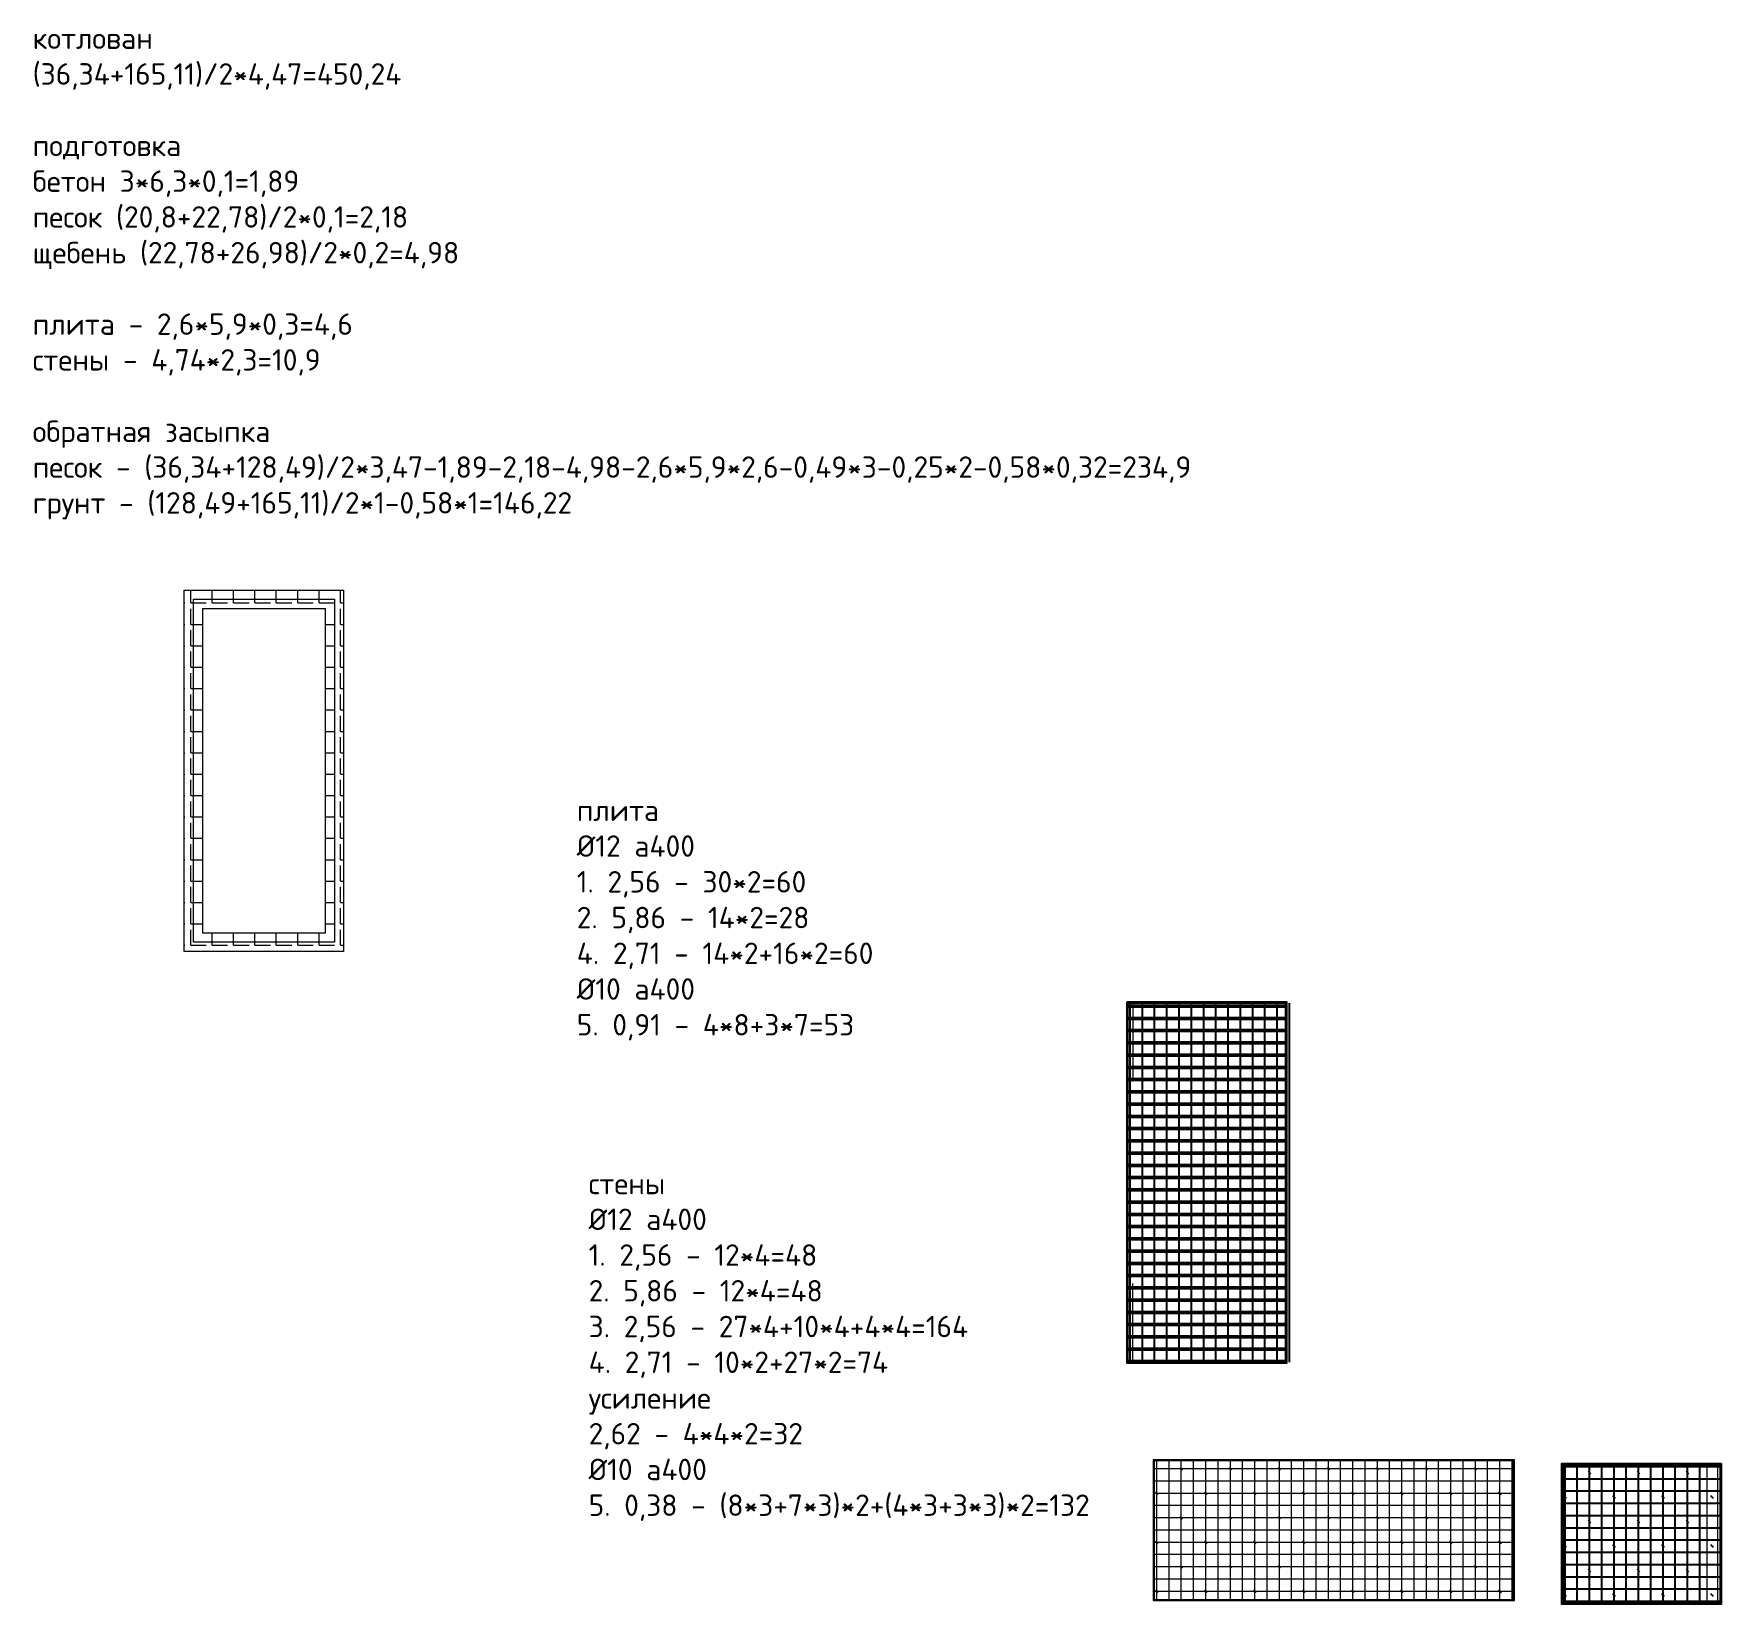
# Model space of a CAD drawing. Header units: millimetres. Extents: x 4549725 to 4654742, y -2132028 to -2073990.
# Drawn here: x 4627198 to 4654742, y -2108138 to -2082499 of the extents above; entities that cross this region are included whole.
import ezdxf

# ---------------------------------------------------------------- set-up
doc = ezdxf.new("R2010")
doc.units = ezdxf.units.MM
doc.layers.get('Defpoints').update_dxf_attribs({"color": 3})
for name, color, linetype, lineweight in [('второстепенные', 7, 'Continuous', 25), ('основная конструкция', 7, 'Continuous', 50), ('штриховка', 7, 'Continuous', 9)]:
    doc.layers.add(name, color=color, linetype=linetype, lineweight=lineweight)
doc.layers.add('помощь', color=1, linetype='Continuous', lineweight=0, plot=False)
doc.styles.add('ISOCPEUR', font='isocpeur.ttf')

msp = doc.modelspace()

# ---------------------------------------------------------------- texts
at = {"lineweight": 50, "ltscale": 10, "char_height": 350, "attachment_point": 1, "style": 'ISOCPEUR'}
for s, insert in [('\\A1;котлован \\P(36,34+165,11)/2*4,47=450,24\\P\\Pподготовка\\Pбетон 3*6,3*0,1=1,89\\Pпесок (20,8+22,78)/2*0,1=2,18\\Pщебень (22,78+26,98)/2*0,2=4,98\\P\\Pплита - 2,6*5,9*0,3=4,6\\Pстены - 4,74*2,3=10,9\\P\\Pобратная засыпка\\Pпесок - (36,34+128,49)/2*3,47-1,89-2,18-4,98-2,6*5,9*2,6-0,49*3-0,25*2-0,58*0,32=234,9\\Pгрунт - (128,49+165,11)/2*1-0,58*1=146,22\\P ', (4627180.3, -2082397.1)), ('\\A1;плита\\P%%C12 а400\\P1. 2,56 - 30*2=60\\P2. 5,86 - 14*2=28\\P4. 2,71 - 14*2+16*2=60\\P%%C10 а400\\P5. 0,91 - 4*8+3*7=53', (4636061.2, -2095001.8)), ('\\A1;стены\\P%%C12 а400\\P1. 2,56 - 12*4=48\\P2. 5,86 - 12*4=48\\P3. 2,56 - 27*4+10*4+4*4=164\\P4. 2,71 - 10*2+27*2=74\\Pусиление \\P2,62 - 4*4*2=32\\P%%C10 а400\\P5. 0,38 - (8*3+7*3)*2+(4*3+3*3)*2=132', (4636254.9, -2101094.9))]:
    msp.add_mtext_dynamic_manual_height_columns(s, width=23121.591, gutter_width=37, heights=[0], dxfattribs=dict(at, insert=insert))

# ---------------------------------------------------------------- blocks, each defined once
blk = doc.blocks.new('*U267')
blk.add_lwpolyline([(-1280, 0), (1280, 0)])
blk = doc.blocks.new('*U268')
at = {"layer": 'основная конструкция', "color": 0, "linetype": 'ByBlock', "lineweight": -2, "transparency": 16777216}
for p in [(0, 0), (0, -200), (0, -400), (0, -600), (0, -800), (0, -1000), (0, -1200), (0, -1400), (0, -1600), (0, -1800), (0, -2000), (0, -2200), (0, -2400), (0, -2600), (0, -2800), (0, -3000), (0, -3200), (0, -3400), (0, -3600), (0, -3800), (0, -4000), (0, -4200), (0, -4400), (0, -4600), (0, -4800), (0, -5000), (0, -5200), (0, -5400), (0, -5600), (0, -5800)]:
    blk.add_blockref('*U267', p, dxfattribs=at)
blk = doc.blocks.new('*U269')
at = {"layer": 'Defpoints'}
blk.add_lwpolyline([(0, 2930), (0, -2930)], dxfattribs=at)
blk = doc.blocks.new('*U270')
at = {"layer": 'помощь', "color": 0, "linetype": 'ByBlock', "lineweight": -2, "transparency": 16777216}
for p in [(0, 0), (200, 0), (400, 0), (600, 0), (800, 0), (1000, 0), (1200, 0), (1400, 0), (1600, 0), (1800, 0), (2000, 0), (2200, 0), (2400, 0), (2600, 0)]:
    blk.add_blockref('*U269', p, dxfattribs=at)
blk = doc.blocks.new('*U271')
at = {"layer": 'помощь'}
blk.add_circle((0, 0), 25, dxfattribs=at)
blk = doc.blocks.new('*U272')
at = {"layer": 'помощь', "color": 0, "linetype": 'ByBlock', "lineweight": -2, "transparency": 16777216}
for p in [(0, 0), (800, 0), (1600, 0), (2400, 0), (0, -800), (800, -800), (1600, -800), (2400, -800), (0, -1600), (800, -1600), (1600, -1600), (2400, -1600), (0, -2400), (800, -2400), (1600, -2400), (2400, -2400), (0, -3200), (800, -3200), (1600, -3200), (2400, -3200), (0, -4000), (800, -4000), (1600, -4000), (2400, -4000), (0, -4800), (800, -4800), (1600, -4800), (2400, -4800), (0, -5600), (800, -5600), (1600, -5600), (2400, -5600)]:
    blk.add_blockref('*U271', p, dxfattribs=at)
blk = doc.blocks.new('*U273')
at = {"layer": 'помощь'}
blk.add_circle((0, 0), 25, dxfattribs=at)
blk = doc.blocks.new('*U274')
at = {"layer": 'помощь', "color": 0, "linetype": 'ByBlock', "lineweight": -2, "transparency": 16777216}
for p in [(0, 0), (800, 0), (1600, 0), (0, -800), (800, -800), (1600, -800), (0, -1600), (800, -1600), (1600, -1600), (0, -2400), (800, -2400), (1600, -2400), (0, -3200), (800, -3200), (1600, -3200), (0, -4000), (800, -4000), (1600, -4000), (0, -4800), (800, -4800), (1600, -4800)]:
    blk.add_blockref('*U273', p, dxfattribs=at)
blk = doc.blocks.new('*U281')
at = {"ltscale": 10}
blk.add_lwpolyline([(-1280, 0), (1280, 0)], dxfattribs=at)
blk = doc.blocks.new('*U282')
at = {"color": 0, "linetype": 'ByBlock', "lineweight": -2, "transparency": 16777216}
for p in [(0, 0), (0, -200), (0, -400), (0, -600), (0, -800), (0, -1000), (0, -1200), (0, -1400), (0, -1600), (0, -1800), (0, -2000), (0, -2200)]:
    blk.add_blockref('*U281', p, dxfattribs=at)
blk = doc.blocks.new('*U275')
at = {"ltscale": 10}
blk.add_lwpolyline([(0, -1130), (0, 1130)], dxfattribs=at)
blk = doc.blocks.new('*U276')
at = {"color": 0, "linetype": 'ByBlock', "lineweight": -2, "transparency": 16777216}
for p in [(0, 0), (200, 0), (400, 0), (600, 0), (800, 0), (1000, 0), (1200, 0), (1400, 0), (1600, 0), (1800, 0), (2000, 0), (2200, 0)]:
    blk.add_blockref('*U275', p, dxfattribs=at)
blk = doc.blocks.new('*U277')
at = {"layer": 'помощь', "lineweight": 50, "ltscale": 10}
blk.add_lwpolyline([(-7, -7), (7, 7)], dxfattribs=at)
blk = doc.blocks.new('*U278')
at = {"layer": 'помощь', "color": 0, "linetype": 'ByBlock', "lineweight": -2, "transparency": 16777216}
for p in [(0, 1600), (800, 1600), (1600, 1600), (2400, 1600), (0, 800), (800, 800), (1600, 800), (2400, 800), (0, 0), (800, 0), (1600, 0), (2400, 0)]:
    blk.add_blockref('*U277', p, dxfattribs=at)
blk = doc.blocks.new('*U279')
at = {"layer": 'помощь', "lineweight": 50, "ltscale": 10}
blk.add_lwpolyline([(-7, -7), (7, 7)], dxfattribs=at)
blk = doc.blocks.new('*U280')
at = {"layer": 'помощь', "color": 0, "linetype": 'ByBlock', "lineweight": -2, "transparency": 16777216}
for p in [(0, 1600), (800, 1600), (1600, 1600), (0, 800), (800, 800), (1600, 800), (0, 0), (800, 0), (1600, 0)]:
    blk.add_blockref('*U279', p, dxfattribs=at)
blk = doc.blocks.new('*U283')
at = {"layer": 'помощь', "ltscale": 10}
blk.add_lwpolyline([(2930, 0), (-2930, 0)], dxfattribs=at)
blk = doc.blocks.new('*U284')
at = {"layer": 'второстепенные', "color": 0, "linetype": 'ByBlock', "lineweight": -2, "transparency": 16777216}
for p in [(0, 2000), (0, 1800), (0, 1600), (0, 1400), (0, 1200), (0, 1000), (0, 800), (0, 600), (0, 400), (0, 200), (0, 0)]:
    blk.add_blockref('*U283', p, dxfattribs=at)
blk = doc.blocks.new('*U285')
at = {"layer": 'помощь', "lineweight": 50, "ltscale": 10}
blk.add_lwpolyline([(-7, -7), (7, 7)], dxfattribs=at)
blk = doc.blocks.new('*U286')
at = {"layer": 'помощь', "color": 0, "linetype": 'ByBlock', "lineweight": -2, "transparency": 16777216}
for p in [(0, 1600), (800, 1600), (1600, 1600), (2400, 1600), (3200, 1600), (4000, 1600), (4800, 1600), (5600, 1600), (0, 800), (800, 800), (1600, 800), (2400, 800), (3200, 800), (4000, 800), (4800, 800), (5600, 800), (0, 0), (800, 0), (1600, 0), (2400, 0), (3200, 0), (4000, 0), (4800, 0), (5600, 0)]:
    blk.add_blockref('*U285', p, dxfattribs=at)
blk = doc.blocks.new('*U287')
at = {"layer": 'помощь', "lineweight": 50, "ltscale": 10}
blk.add_lwpolyline([(-7, -7), (7, 7)], dxfattribs=at)
blk = doc.blocks.new('*U288')
at = {"layer": 'помощь', "color": 0, "linetype": 'ByBlock', "lineweight": -2, "transparency": 16777216}
for p in [(0, 1600), (800, 1600), (1600, 1600), (2400, 1600), (3200, 1600), (4000, 1600), (4800, 1600), (0, 800), (800, 800), (1600, 800), (2400, 800), (3200, 800), (4000, 800), (4800, 800), (0, 0), (800, 0), (1600, 0), (2400, 0), (3200, 0), (4000, 0), (4800, 0)]:
    blk.add_blockref('*U287', p, dxfattribs=at)
blk = doc.blocks.new('*U289')
at = {"layer": 'помощь', "ltscale": 10}
blk.add_lwpolyline([(0, -1130), (0, 1130)], dxfattribs=at)
blk = doc.blocks.new('*U290')
at = {"layer": 'основная конструкция', "color": 0, "linetype": 'ByBlock', "lineweight": -2, "transparency": 16777216}
for p in [(-5800, 0), (-5600, 0), (-5400, 0), (-5200, 0), (-5000, 0), (-4800, 0), (-4600, 0), (-4400, 0), (-4200, 0), (-4000, 0), (-3800, 0), (-3600, 0), (-3400, 0), (-3200, 0), (-3000, 0), (-2800, 0), (-2600, 0), (-2400, 0), (-2200, 0), (-2000, 0), (-1800, 0), (-1600, 0), (-1400, 0), (-1200, 0), (-1000, 0), (-800, 0), (-600, 0), (-400, 0), (-200, 0), (0, 0)]:
    blk.add_blockref('*U289', p, dxfattribs=at)

# ---------------------------------------------------------------- hatches: boundary and pattern name
at = {"layer": 'штриховка'}
h = msp.add_hatch(dxfattribs=at)
h.set_pattern_fill('ANGLE', color=256, scale=50)
h.set_pattern_definition([(0, (4067467, -2250701.24), (0, 349.25), [254, -95.25]), (90, (4067467, -2250701.24), (-349.25, 2e-14), [254, -95.25])])
h.paths.add_polyline_path([(4632255.7, -2091580.8), (4629655.7, -2091580.8), (4629655.7, -2097480.8), (4632255.7, -2097480.8)])
h.paths.add_polyline_path([(4631955.7, -2091880.8), (4631955.7, -2097180.8), (4629955.7, -2097180.8), (4629955.7, -2091880.8)], flags=16)

# ---------------------------------------------------------------- linework, layer by layer
at = {"layer": 'Defpoints', "ltscale": 200}
msp.add_lwpolyline([(4654721.6, -2105858.2), (4654721.6, -2108118.2), (4652161.6, -2108118.2), (4652161.6, -2105858.2)], close=True, dxfattribs=at)
at = {"layer": 'второстепенные', "ltscale": 10}
msp.add_lwpolyline([(4645043.3, -2098303.7), (4647643.3, -2098303.7), (4647643.3, -2104203.7), (4645043.3, -2104203.7)], close=True, dxfattribs=at)
at = {"layer": 'второстепенные', "ltscale": 200}
msp.add_lwpolyline([(4654741.6, -2105838.2), (4654741.6, -2108138.2), (4652141.6, -2108138.2), (4652141.6, -2105838.2)], close=True, dxfattribs=at)
at = {"layer": 'помощь'}
for points in [[(4629655.7, -2091580.8), (4632255.7, -2091580.8), (4632255.7, -2097480.8), (4629655.7, -2097480.8)], [(4629805.7, -2091730.8), (4632105.7, -2091730.8), (4632105.7, -2097330.8), (4629805.7, -2097330.8)], [(4629955.7, -2091880.8), (4631955.7, -2091880.8), (4631955.7, -2097180.8), (4629955.7, -2097180.8)]]:
    msp.add_lwpolyline(points, close=True, dxfattribs=at)
at = {"layer": 'помощь', "ltscale": 10}
for points in [[(4645063.3, -2098323.7), (4647623.3, -2098323.7), (4647623.3, -2104183.7), (4645063.3, -2104183.7)], [(4645466.9, -2108078.2), (4651366.9, -2108078.2), (4651366.9, -2105778.2), (4645466.9, -2105778.2)]]:
    msp.add_lwpolyline(points, close=True, dxfattribs=at)
at = {"layer": 'помощь'}
for points in [[(4645138.3, -2098323.7), (4645138.3, -2099603.7)], [(4645138.3, -2104183.7), (4645138.3, -2102903.7)]]:
    msp.add_lwpolyline(points, dxfattribs=at)
at = {"layer": 'помощь', "color": 3, "ltscale": 10}
msp.add_lwpolyline([(4645486.9, -2108058.2), (4651346.9, -2108058.2), (4651346.9, -2105798.2), (4645486.9, -2105798.2)], close=True, dxfattribs=at)
at = {"layer": 'помощь', "color": 4}
for points in [[(4654503.6, -2105858.2), (4654503.6, -2108118.2)], [(4654679.6, -2105858.2), (4654679.6, -2108118.2)]]:
    msp.add_lwpolyline(points, dxfattribs=at)

# ---------------------------------------------------------------- block references
for name, p in [('*U282', (4653441.6, -2105888.2)), ('*U276', (4652191.6, -2106988.2))]:
    msp.add_blockref(name, p)
at = {"layer": 'второстепенные'}
msp.add_blockref('*U284', (4648416.9, -2107928.2), dxfattribs=at)
at = {"layer": 'основная конструкция'}
msp.add_blockref('*U268', (4646343.3, -2098373.7), dxfattribs=at)
at = {"layer": 'основная конструкция', "xscale": -1}
msp.add_blockref('*U290', (4645528.9, -2106928.2), dxfattribs=at)
at = {"layer": 'помощь'}
for name, p in [('*U272', (4645088.3, -2098373.7)), ('*U270', (4645088.3, -2101253.7)), ('*U274', (4645488.3, -2098773.7)), ('*U288', (4645928.9, -2107528.2)), ('*U280', (4652591.6, -2107588.2)), ('*U286', (4645528.9, -2107928.2)), ('*U278', (4652191.6, -2107988.2))]:
    msp.add_blockref(name, p, dxfattribs=at)

msp.set_redraw_order([(e.dxf.handle, doc.entitydb.next_handle()) for e in msp.query("TEXT MTEXT ATTDEF DIMENSION ARC_DIMENSION")])  # texts and dimensions are drawn at this point

doc.saveas('drawing.dxf')
